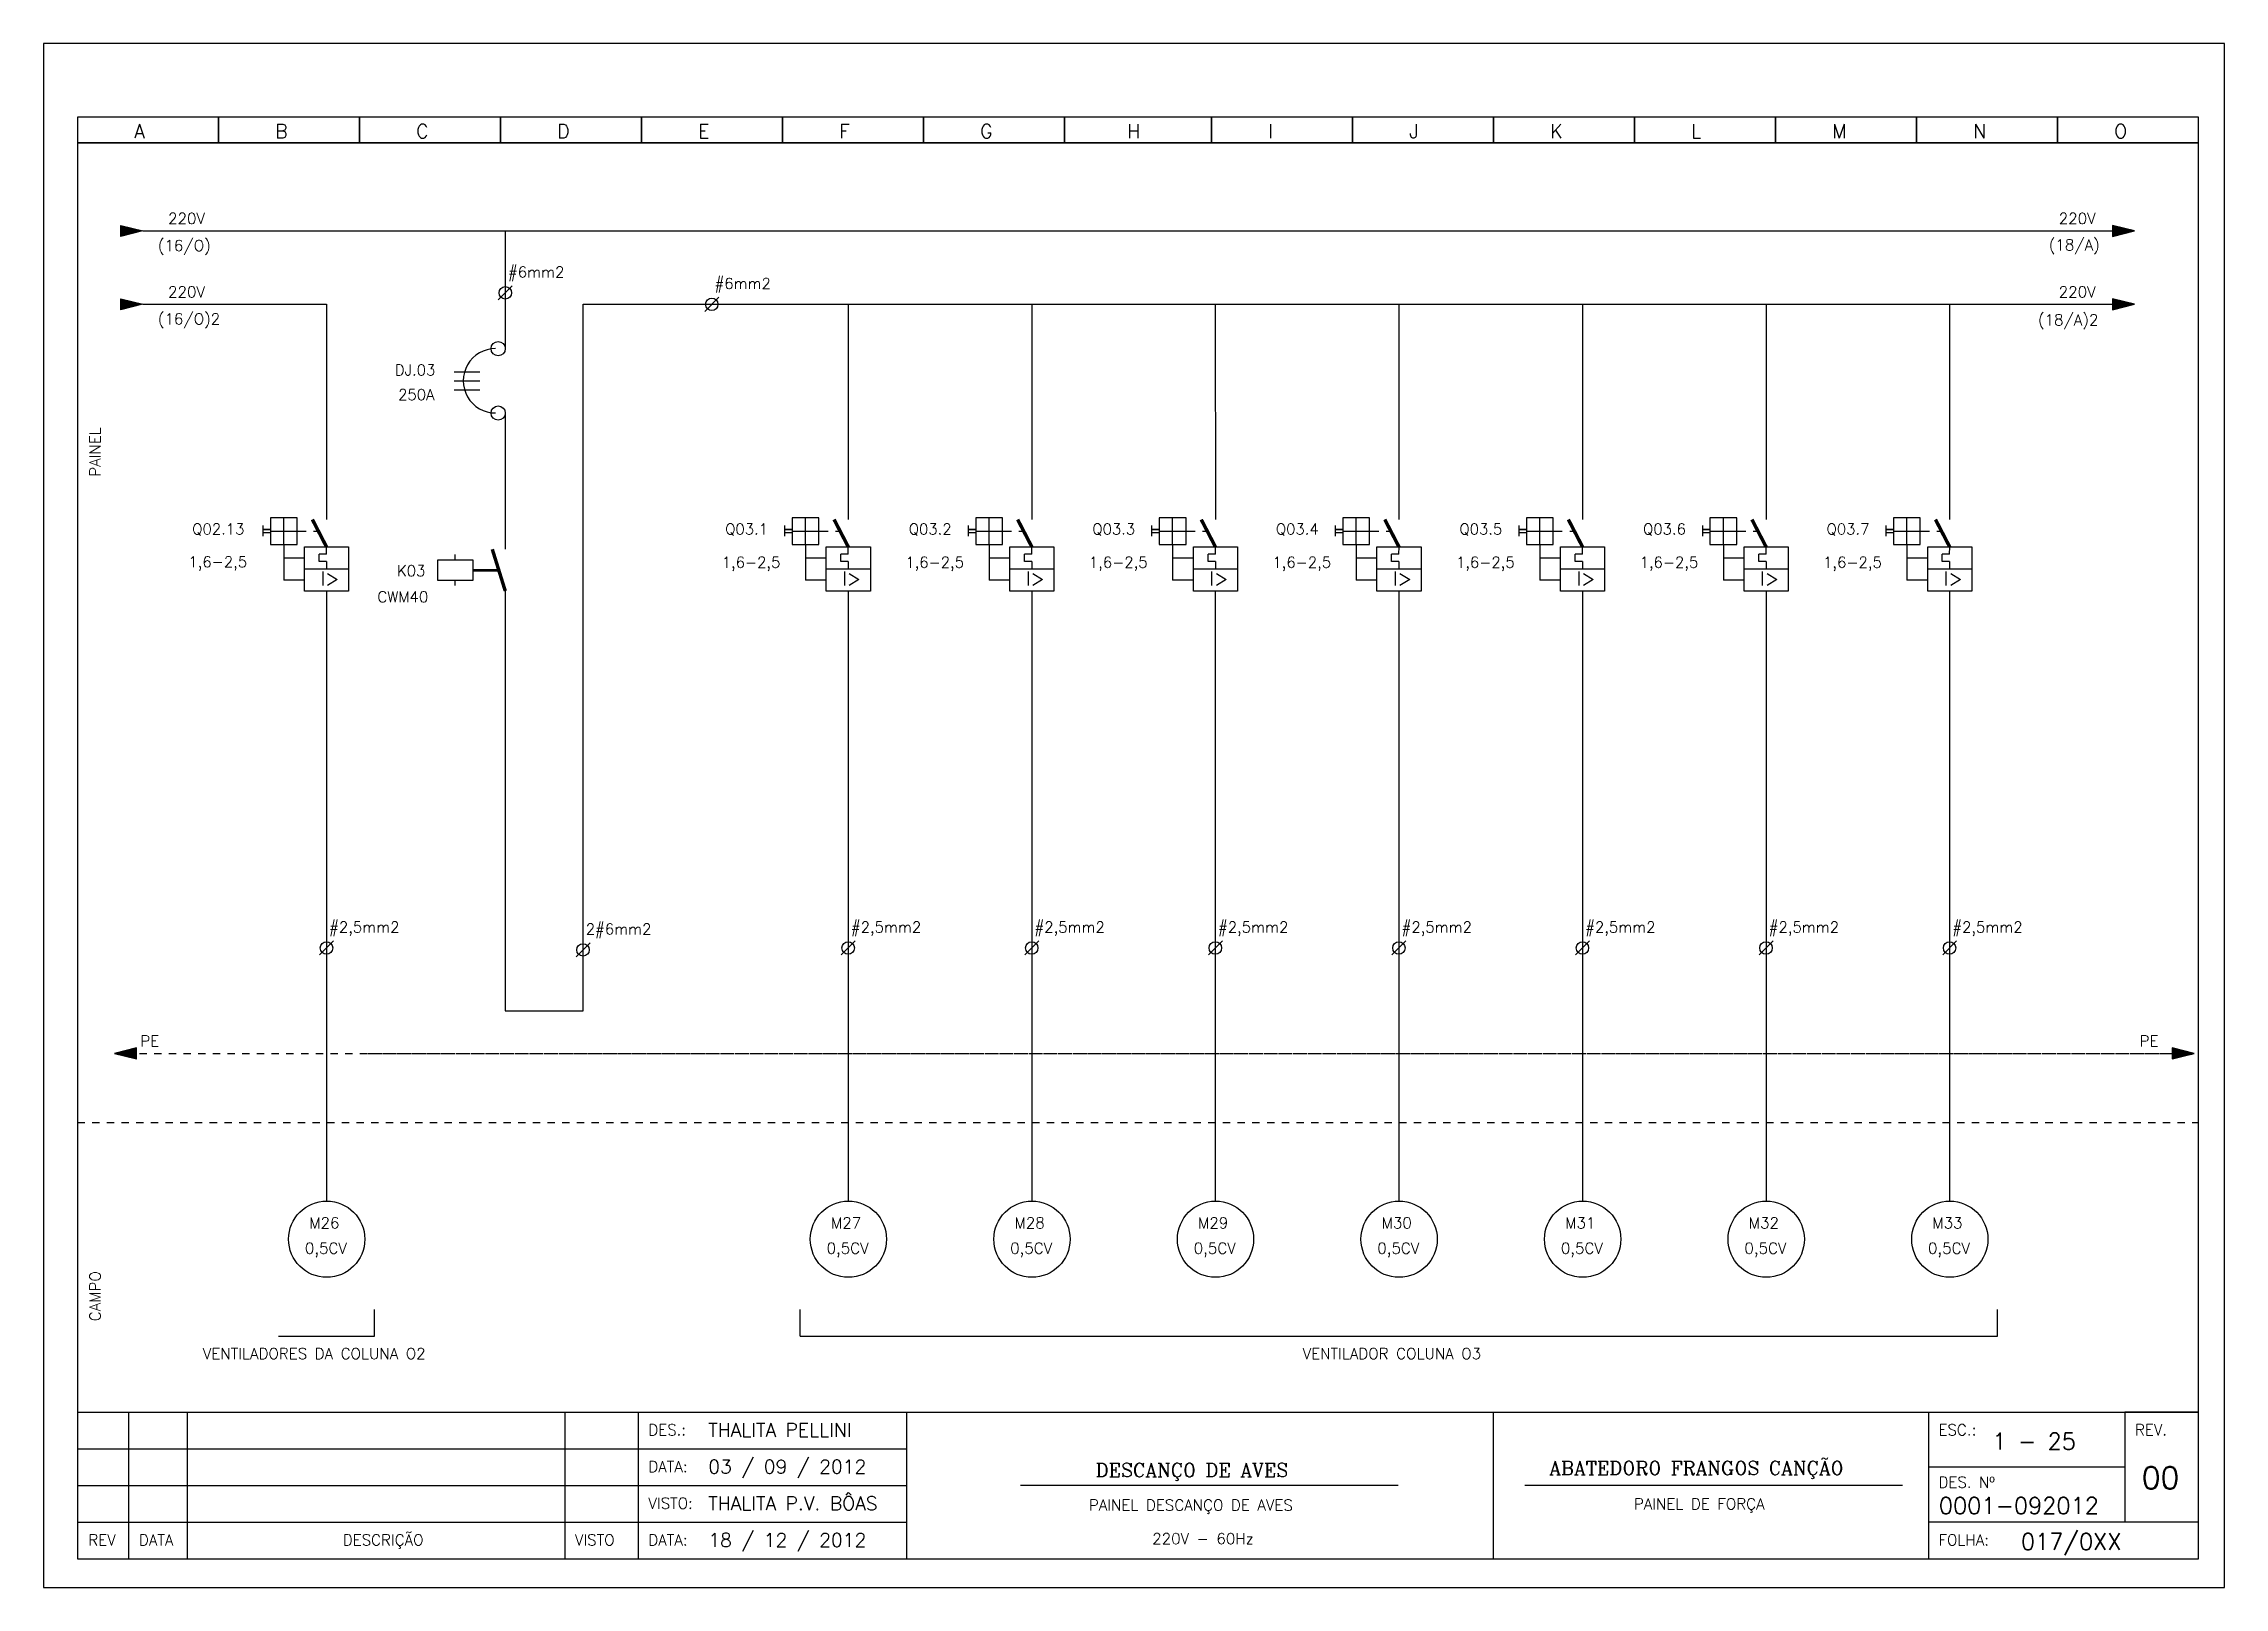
# Model space of a CAD drawing. Header units: millimetres. Extents: x 1974 to 2099, y 1386 to 1555.
# Drawn here: x 2039.73 to 2069.43, y 1533.66 to 1554.68 of the extents above; entities that cross this region are included whole.
import ezdxf

# ---------------------------------------------------------------- set-up
doc = ezdxf.new("R2010")
doc.units = ezdxf.units.MM
for name, pattern in [('DASHDOT2', [0.5, 0.25, -0.125, 0, -0.125]), ('DASHED', [0.75, 0.5, -0.25]), ('HIDDEN2', [0.1875, 0.125, -0.0625])]:
    doc.linetypes.add(name, pattern=pattern)
for name, color, linetype in [('1', 5, 'Continuous'), ('ALIMENTAÇÃO', 6, 'Continuous'), ('CONECTOR_SAK', 2, 'Continuous'), ('DISJUNTOR', 5, 'Continuous'), ('EQUIPAMENTOS', 5, 'Continuous'), ('MARGEM', 1, 'Continuous'), ('MOTORES', 5, 'Continuous'), ('PAINEL', 7, 'Continuous'), ('TERRA', 3, 'DASHED'), ('TEXTO', 4, 'Continuous'), ('TEXTO_2', 5, 'Continuous'), ('TIMBRE', 7, 'Continuous')]:
    doc.layers.add(name, color=color, linetype=linetype)
doc.styles.add('REGUA60', font='romans.shx', dxfattribs={"height": 2})
doc.styles.add('ROMANC', font='romanc.shx', dxfattribs={"height": 0.55})
doc.styles.add('ROMANS', font='romans.shx', dxfattribs={"height": 37})

msp = doc.modelspace()

# ---------------------------------------------------------------- texts
at = {"style": 'ROMANS'}
for s, p in [('ESC.:', (2065.538, 1535.73)), ('REV.', (2068.214, 1535.73)), ('DES. Nº', (2065.538, 1535.017)), ('PAINEL DESCANÇO DE AVES', (2053.967, 1534.705)), ('PAINEL DE FORÇA', (2061.389, 1534.721)), ('220V - 60Hz', (2054.83, 1534.248)), ('FOLHA:', (2065.538, 1534.23))]:
    msp.add_text(s, height=0.15, dxfattribs=at).set_placement(p)
at = {"layer": 'TEXTO'}
for s, height, style, p in [('A', 0.188, 'ROMANS', (2040.966, 1553.397)), ('B', 0.188, 'ROMANS', (2042.886, 1553.397)), ('C', 0.188, 'ROMANS', (2044.806, 1553.397)), ('D', 0.188, 'ROMANS', (2046.726, 1553.397)), ('E', 0.188, 'ROMANS', (2048.646, 1553.397)), ('F', 0.188, 'ROMANS', (2050.566, 1553.397)), ('G', 0.188, 'ROMANS', (2052.486, 1553.397)), ('H', 0.188, 'ROMANS', (2054.49, 1553.397)), ('I', 0.188, 'ROMANS', (2056.41, 1553.397)), ('J', 0.188, 'ROMANS', (2058.33, 1553.397)), ('K', 0.188, 'ROMANS', (2060.25, 1553.397)), ('L', 0.188, 'ROMANS', (2062.17, 1553.397)), ('M', 0.188, 'ROMANS', (2064.09, 1553.397)), ('N', 0.188, 'ROMANS', (2066.01, 1553.397)), ('O', 0.188, 'ROMANS', (2067.93, 1553.397)), ('220V', 0.15, 'ROMANS', (2041.427, 1552.228)), ('220V', 0.15, 'ROMANS', (2067.176, 1552.228)), ('(16/O)', 0.15, 'ROMANS', (2041.288, 1551.859)), ('(18/A)', 0.15, 'ROMANS', (2067.04, 1551.868)), ('#6mm2', 0.148, 'ROMANS', (2046.056, 1551.5)), ('220V', 0.15, 'ROMANS', (2041.427, 1551.228)), ('#6mm2', 0.148, 'ROMANS', (2048.868, 1551.344)), ('220V', 0.15, 'ROMANS', (2067.176, 1551.228)), ('(16/O)2', 0.15, 'ROMANS', (2041.288, 1550.859)), ('(18/A)2', 0.15, 'ROMANS', (2066.893, 1550.847)), ('DJ.03', 0.148, 'ROMANS', (2044.515, 1550.165)), ('250A', 0.148, 'ROMANS', (2044.56, 1549.83)), ('Q02.13', 0.148, 'ROMANS', (2041.756, 1547.999)), ('Q03.1', 0.148, 'ROMANS', (2049.014, 1547.999)), ('Q03.2', 0.148, 'ROMANS', (2051.514, 1547.999)), ('Q03.3', 0.148, 'ROMANS', (2054.014, 1547.999)), ('Q03.4', 0.148, 'ROMANS', (2056.514, 1547.999)), ('Q03.5', 0.148, 'ROMANS', (2059.014, 1547.999)), ('Q03.6', 0.148, 'ROMANS', (2061.514, 1547.999)), ('Q03.7', 0.148, 'ROMANS', (2064.014, 1547.999)), ('1,6-2,5', 0.148, 'ROMANS', (2041.704, 1547.553)), ('1,6-2,5', 0.148, 'ROMANS', (2048.967, 1547.547)), ('1,6-2,5', 0.148, 'ROMANS', (2051.467, 1547.547)), ('1,6-2,5', 0.148, 'ROMANS', (2053.967, 1547.547)), ('1,6-2,5', 0.148, 'ROMANS', (2056.467, 1547.547)), ('1,6-2,5', 0.148, 'ROMANS', (2058.967, 1547.547)), ('1,6-2,5', 0.148, 'ROMANS', (2061.467, 1547.547)), ('1,6-2,5', 0.148, 'ROMANS', (2063.967, 1547.547)), ('K03', 0.148, 'ROMANS', (2044.544, 1547.431)), ('CWM40', 0.148, 'ROMANS', (2044.278, 1547.076)), ('#2,5mm2', 0.148, 'ROMANS', (2043.62, 1542.578)), ('2#6mm2', 0.148, 'ROMANS', (2047.115, 1542.551)), ('#2,5mm2', 0.148, 'ROMANS', (2050.726, 1542.578)), ('#2,5mm2', 0.148, 'ROMANS', (2053.226, 1542.578)), ('#2,5mm2', 0.148, 'ROMANS', (2055.726, 1542.578)), ('#2,5mm2', 0.148, 'ROMANS', (2058.226, 1542.578)), ('#2,5mm2', 0.148, 'ROMANS', (2060.726, 1542.578)), ('#2,5mm2', 0.148, 'ROMANS', (2063.226, 1542.578)), ('#2,5mm2', 0.148, 'ROMANS', (2065.726, 1542.578)), ('PE', 0.15, 'ROMANS', (2041.049, 1541.025)), ('PE', 0.15, 'ROMANS', (2068.276, 1541.025)), ('M26', 0.15, 'REGUA60', (2043.349, 1538.549)), ('M27', 0.15, 'REGUA60', (2050.454, 1538.549)), ('M28', 0.15, 'REGUA60', (2052.954, 1538.549)), ('M29', 0.15, 'REGUA60', (2055.454, 1538.549)), ('M30', 0.15, 'REGUA60', (2057.954, 1538.549)), ('M31', 0.15, 'REGUA60', (2060.454, 1538.549)), ('M32', 0.15, 'REGUA60', (2062.954, 1538.549)), ('M33', 0.15, 'REGUA60', (2065.454, 1538.549)), ('0,5CV', 0.15, 'REGUA60', (2043.29, 1538.203)), ('0,5CV', 0.15, 'REGUA60', (2050.395, 1538.203)), ('0,5CV', 0.15, 'REGUA60', (2052.895, 1538.203)), ('0,5CV', 0.15, 'REGUA60', (2055.395, 1538.203)), ('0,5CV', 0.15, 'REGUA60', (2057.895, 1538.203)), ('0,5CV', 0.15, 'REGUA60', (2060.395, 1538.203)), ('0,5CV', 0.15, 'REGUA60', (2062.895, 1538.203)), ('0,5CV', 0.15, 'REGUA60', (2065.395, 1538.203)), ('VENTILADORES DA COLUNA O2', 0.15, 'REGUA60', (2041.9, 1536.768)), ('VENTILADOR COLUNA O3', 0.15, 'REGUA60', (2056.879, 1536.768)), ('THALITA PELLINI', 0.1875, 'ROMANS', (2048.783, 1535.71)), ('03 / 09 / 2012', 0.1875, 'ROMANS', (2048.783, 1535.21)), ('THALITA P.V. BÔAS', 0.1875, 'ROMANS', (2048.783, 1534.71)), ('18 / 12 / 2012', 0.1875, 'ROMANS', (2048.783, 1534.21))]:
    msp.add_text(s, height=height, dxfattribs=dict(at, style=style)).set_placement(p)
at = {"layer": 'TEXTO', "style": 'REGUA60'}
for s, p in [('PAINEL', (2040.508, 1548.785)), ('CAMPO', (2040.508, 1537.284))]:
    msp.add_text(s, height=0.15, rotation=90, dxfattribs=at).set_placement(p)
at = {"layer": 'TEXTO', "color": 150, "style": 'ROMANS'}
for s, height, p in [('DES.:', 0.15, (2047.968, 1535.73)), ('1 - 25', 0.225, (2066.272, 1535.537)), ('DATA:', 0.15, (2047.968, 1535.23)), ('00', 0.3, (2068.305, 1535.003)), ('VISTO:', 0.15, (2047.968, 1534.73)), ('0001-092012', 0.225, (2065.543, 1534.661)), ('REV', 0.15, (2040.341, 1534.23)), ('DATA', 0.15, (2041.03, 1534.23)), ('DESCRIÇÃO', 0.15, (2043.806, 1534.23)), ('VISTO', 0.15, (2046.968, 1534.23)), ('DATA:', 0.15, (2047.968, 1534.23)), ('017/0XX', 0.225, (2066.661, 1534.171))]:
    msp.add_text(s, height=height, dxfattribs=at).set_placement(p)
at = {"layer": 'TEXTO_2'}
for s, height, style, p in [('I>', 0.1927, 'REGUA60', (2043.5, 1547.303)), ('I>', 0.1927, 'REGUA60', (2050.605, 1547.303)), ('I>', 0.1927, 'REGUA60', (2053.105, 1547.303)), ('I>', 0.1927, 'REGUA60', (2055.605, 1547.303)), ('I>', 0.1927, 'REGUA60', (2058.105, 1547.303)), ('I>', 0.1927, 'REGUA60', (2060.605, 1547.303)), ('I>', 0.1927, 'REGUA60', (2063.105, 1547.303)), ('I>', 0.1927, 'REGUA60', (2065.605, 1547.303)), ('DESCANÇO DE AVES', 0.1875, 'ROMANC', (2054.06, 1535.163)), ('ABATEDORO FRANGOS CANÇÃO', 0.1875, 'ROMANC', (2060.236, 1535.191))]:
    msp.add_text(s, height=height, dxfattribs=dict(at, style=style)).set_placement(p)

# ---------------------------------------------------------------- hatches: boundary and pattern name
at = {"layer": 'EQUIPAMENTOS'}
for points in [[(2040.784, 1552.059), (2041.084, 1552.134), (2040.784, 1552.209)], [(2068.209, 1552.134), (2067.909, 1552.209), (2067.909, 1552.059)], [(2040.784, 1551.059), (2041.084, 1551.134), (2040.784, 1551.209)], [(2068.209, 1551.134), (2067.909, 1551.209), (2067.909, 1551.059)]]:
    msp.add_hatch(color=256, dxfattribs=at).paths.add_polyline_path(points)
at = {"layer": 'TERRA'}
h = msp.add_hatch(dxfattribs=at)
h.set_pattern_fill('ANSI31', color=256, scale=0.004, angle=180, style=0)
h.set_pattern_definition([(225, (2097.9511118, 1589.55084864), (0.0003535533906, -0.0003535533906), [])])
h.paths.add_polyline_path([(2040.697, 1540.931), (2040.997, 1540.931), (2040.997, 1541.006)])
h.paths.add_polyline_path([(2040.997, 1540.856), (2040.997, 1540.931), (2040.697, 1540.931)])
h = msp.add_hatch(dxfattribs=at)
h.set_pattern_fill('ANSI31', color=256, scale=0.004, style=0)
h.set_pattern_definition([(45, (2011.7673821, 1492.3112611), (-0.0003535533906, 0.0003535533906), [])])
h.paths.add_polyline_path([(2069.022, 1540.931), (2068.722, 1540.931), (2068.722, 1540.856)])
h.paths.add_polyline_path([(2068.722, 1541.006), (2068.722, 1540.931), (2069.022, 1540.931)])

# ---------------------------------------------------------------- linework, layer by layer
for p, q in [((2045.321, 1550.215), (2045.674, 1550.215)), ((2045.321, 1550.092), (2045.674, 1550.092)), ((2045.321, 1549.969), (2045.674, 1549.969)), ((2044.236, 1537.08), (2044.236, 1537.444)), ((2050.035, 1537.08), (2050.035, 1537.444)), ((2066.342, 1537.08), (2066.342, 1537.444)), ((2042.929, 1537.08), (2044.236, 1537.08)), ((2050.035, 1537.08), (2066.342, 1537.08)), ((2069.078, 1536.047), (2068.078, 1536.047))]:
    msp.add_line(p, q)
at = {"layer": '1'}
for p, q in [((2042.716, 1548.12), (2042.716, 1547.975)), ((2042.82, 1548.067), (2042.716, 1548.067)), ((2042.716, 1548.067), (2042.82, 1548.067)), ((2042.716, 1548.025), (2042.82, 1548.025)), ((2043.184, 1548.228), (2042.82, 1548.228)), ((2042.82, 1548.228), (2042.82, 1547.864)), ((2042.82, 1548.046), (2043.184, 1548.046)), ((2043.002, 1547.864), (2043.002, 1548.228)), ((2043.184, 1547.864), (2043.184, 1548.228)), ((2049.822, 1548.12), (2049.822, 1547.975)), ((2049.926, 1548.067), (2049.822, 1548.067)), ((2049.822, 1548.067), (2049.926, 1548.067)), ((2049.822, 1548.025), (2049.926, 1548.025)), ((2050.29, 1548.228), (2049.926, 1548.228)), ((2049.926, 1548.228), (2049.926, 1547.864)), ((2049.926, 1548.046), (2050.29, 1548.046)), ((2050.108, 1547.864), (2050.108, 1548.228)), ((2050.29, 1547.864), (2050.29, 1548.228)), ((2052.322, 1548.12), (2052.322, 1547.975)), ((2052.426, 1548.067), (2052.322, 1548.067)), ((2052.322, 1548.067), (2052.426, 1548.067)), ((2052.322, 1548.025), (2052.426, 1548.025)), ((2052.79, 1548.228), (2052.426, 1548.228)), ((2052.426, 1548.228), (2052.426, 1547.864)), ((2052.426, 1548.046), (2052.79, 1548.046)), ((2052.608, 1547.864), (2052.608, 1548.228)), ((2052.79, 1547.864), (2052.79, 1548.228)), ((2054.822, 1548.12), (2054.822, 1547.975)), ((2054.926, 1548.067), (2054.822, 1548.067)), ((2054.822, 1548.067), (2054.926, 1548.067)), ((2054.822, 1548.025), (2054.926, 1548.025)), ((2055.29, 1548.228), (2054.926, 1548.228)), ((2054.926, 1548.228), (2054.926, 1547.864)), ((2054.926, 1548.046), (2055.29, 1548.046)), ((2055.108, 1547.864), (2055.108, 1548.228)), ((2055.29, 1547.864), (2055.29, 1548.228)), ((2057.322, 1548.12), (2057.322, 1547.975)), ((2057.426, 1548.067), (2057.322, 1548.067)), ((2057.322, 1548.067), (2057.426, 1548.067)), ((2057.322, 1548.025), (2057.426, 1548.025)), ((2057.79, 1548.228), (2057.426, 1548.228)), ((2057.426, 1548.228), (2057.426, 1547.864)), ((2057.426, 1548.046), (2057.79, 1548.046)), ((2057.608, 1547.864), (2057.608, 1548.228)), ((2057.79, 1547.864), (2057.79, 1548.228)), ((2059.822, 1548.12), (2059.822, 1547.975)), ((2059.926, 1548.067), (2059.822, 1548.067)), ((2059.822, 1548.067), (2059.926, 1548.067)), ((2059.822, 1548.025), (2059.926, 1548.025)), ((2060.29, 1548.228), (2059.926, 1548.228)), ((2059.926, 1548.228), (2059.926, 1547.864)), ((2059.926, 1548.046), (2060.29, 1548.046)), ((2060.108, 1547.864), (2060.108, 1548.228)), ((2060.29, 1547.864), (2060.29, 1548.228)), ((2062.322, 1548.12), (2062.322, 1547.975)), ((2062.426, 1548.067), (2062.322, 1548.067)), ((2062.322, 1548.067), (2062.426, 1548.067)), ((2062.322, 1548.025), (2062.426, 1548.025)), ((2062.79, 1548.228), (2062.426, 1548.228)), ((2062.426, 1548.228), (2062.426, 1547.864)), ((2062.426, 1548.046), (2062.79, 1548.046)), ((2062.608, 1547.864), (2062.608, 1548.228)), ((2062.79, 1547.864), (2062.79, 1548.228)), ((2064.822, 1548.12), (2064.822, 1547.975)), ((2064.926, 1548.067), (2064.822, 1548.067)), ((2064.822, 1548.067), (2064.926, 1548.067)), ((2064.822, 1548.025), (2064.926, 1548.025)), ((2065.29, 1548.228), (2064.926, 1548.228)), ((2064.926, 1548.228), (2064.926, 1547.864)), ((2064.926, 1548.046), (2065.29, 1548.046)), ((2065.108, 1547.864), (2065.108, 1548.228)), ((2065.29, 1547.864), (2065.29, 1548.228)), ((2042.82, 1547.864), (2043.184, 1547.864)), ((2049.926, 1547.864), (2050.29, 1547.864)), ((2052.426, 1547.864), (2052.79, 1547.864)), ((2054.926, 1547.864), (2055.29, 1547.864)), ((2057.426, 1547.864), (2057.79, 1547.864)), ((2059.926, 1547.864), (2060.29, 1547.864)), ((2062.426, 1547.864), (2062.79, 1547.864)), ((2064.926, 1547.864), (2065.29, 1547.864))]:
    msp.add_line(p, q, dxfattribs=at)
at = {"layer": 'ALIMENTAÇÃO'}
for p, q in [((2046.019, 1552.134), (2046.019, 1551.206)), ((2041.084, 1551.134), (2043.584, 1551.134)), ((2046.019, 1551.206), (2046.019, 1550.53)), ((2047.078, 1541.511), (2047.078, 1551.134)), ((2047.078, 1551.134), (2068.209, 1551.134)), ((2046.019, 1549.66), (2046.019, 1547.798)), ((2046.019, 1547.229), (2046.019, 1541.511)), ((2046.019, 1541.511), (2047.078, 1541.511))]:
    msp.add_line(p, q, dxfattribs=at)
at = {"layer": 'ALIMENTAÇÃO', "color": 6}
for p, q in [((2043.584, 1551.134), (2043.584, 1548.203)), ((2050.689, 1551.134), (2050.69, 1548.203)), ((2053.189, 1551.134), (2053.19, 1548.203)), ((2055.689, 1551.134), (2055.69, 1548.203)), ((2058.189, 1551.134), (2058.19, 1548.203)), ((2060.689, 1551.134), (2060.69, 1548.203)), ((2063.189, 1551.134), (2063.19, 1548.203)), ((2065.689, 1551.134), (2065.69, 1548.203)), ((2043.584, 1547.229), (2043.584, 1538.921)), ((2050.689, 1547.229), (2050.689, 1538.921)), ((2053.189, 1547.229), (2053.189, 1538.921)), ((2055.689, 1547.229), (2055.689, 1538.921)), ((2058.189, 1547.229), (2058.189, 1538.921)), ((2060.689, 1547.229), (2060.689, 1538.921)), ((2063.189, 1547.229), (2063.189, 1538.921)), ((2065.689, 1547.229), (2065.689, 1538.921))]:
    msp.add_line(p, q, dxfattribs=at)
at = {"layer": 'CONECTOR_SAK'}
for p, q in [((2046.115, 1551.387), (2045.924, 1551.194)), ((2048.927, 1551.231), (2048.736, 1551.038)), ((2043.68, 1542.465), (2043.489, 1542.272)), ((2047.174, 1542.438), (2046.983, 1542.245)), ((2050.785, 1542.465), (2050.595, 1542.272)), ((2053.285, 1542.465), (2053.095, 1542.272)), ((2055.785, 1542.465), (2055.595, 1542.272)), ((2058.285, 1542.465), (2058.095, 1542.272)), ((2060.785, 1542.465), (2060.595, 1542.272)), ((2063.285, 1542.465), (2063.095, 1542.272)), ((2065.785, 1542.465), (2065.595, 1542.272))]:
    msp.add_line(p, q, dxfattribs=at)
for centre in [(2046.019, 1551.29), (2048.831, 1551.134), (2043.584, 1542.368), (2047.078, 1542.341), (2050.689, 1542.368), (2053.189, 1542.368), (2055.689, 1542.368), (2058.189, 1542.368), (2060.689, 1542.368), (2063.189, 1542.368), (2065.689, 1542.368)]:
    msp.add_circle(centre, 0.0846, dxfattribs=at)
at = {"layer": 'DISJUNTOR', "linetype": 'HIDDEN2'}
for p, q in [((2043.184, 1548.046), (2043.484, 1548.046)), ((2050.29, 1548.046), (2050.589, 1548.046)), ((2052.79, 1548.046), (2053.089, 1548.046)), ((2055.29, 1548.046), (2055.589, 1548.046)), ((2057.79, 1548.046), (2058.089, 1548.046)), ((2060.29, 1548.046), (2060.589, 1548.046)), ((2062.79, 1548.046), (2063.089, 1548.046)), ((2065.29, 1548.046), (2065.589, 1548.046))]:
    msp.add_line(p, q, dxfattribs=at)
at = {"layer": 'DISJUNTOR'}
for p, q in [((2043.002, 1547.864), (2043.002, 1547.377)), ((2043.284, 1547.677), (2043.002, 1547.677)), ((2043.585, 1547.729), (2043.485, 1547.729)), ((2043.485, 1547.629), (2043.485, 1547.729)), ((2043.585, 1547.729), (2043.585, 1547.829)), ((2050.108, 1547.864), (2050.108, 1547.377)), ((2050.389, 1547.677), (2050.108, 1547.677)), ((2050.69, 1547.729), (2050.59, 1547.729)), ((2050.59, 1547.629), (2050.59, 1547.729)), ((2050.69, 1547.729), (2050.691, 1547.829)), ((2052.608, 1547.864), (2052.608, 1547.377)), ((2052.889, 1547.677), (2052.608, 1547.677)), ((2053.19, 1547.729), (2053.09, 1547.729)), ((2053.09, 1547.629), (2053.09, 1547.729)), ((2053.19, 1547.729), (2053.191, 1547.829)), ((2055.108, 1547.864), (2055.108, 1547.377)), ((2055.389, 1547.677), (2055.108, 1547.677)), ((2055.69, 1547.729), (2055.59, 1547.729)), ((2055.59, 1547.629), (2055.59, 1547.729)), ((2055.69, 1547.729), (2055.691, 1547.829)), ((2057.608, 1547.864), (2057.608, 1547.377)), ((2057.889, 1547.677), (2057.608, 1547.677)), ((2058.19, 1547.729), (2058.09, 1547.729)), ((2058.09, 1547.629), (2058.09, 1547.729)), ((2058.19, 1547.729), (2058.191, 1547.829)), ((2060.108, 1547.864), (2060.108, 1547.377)), ((2060.389, 1547.677), (2060.108, 1547.677)), ((2060.69, 1547.729), (2060.59, 1547.729)), ((2060.59, 1547.629), (2060.59, 1547.729)), ((2060.69, 1547.729), (2060.691, 1547.829)), ((2062.608, 1547.864), (2062.608, 1547.377)), ((2062.889, 1547.677), (2062.608, 1547.677)), ((2063.19, 1547.729), (2063.09, 1547.729)), ((2063.09, 1547.629), (2063.09, 1547.729)), ((2063.19, 1547.729), (2063.191, 1547.829)), ((2065.108, 1547.864), (2065.108, 1547.377)), ((2065.389, 1547.677), (2065.108, 1547.677)), ((2065.69, 1547.729), (2065.59, 1547.729)), ((2065.59, 1547.629), (2065.59, 1547.729)), ((2065.69, 1547.729), (2065.691, 1547.829)), ((2043.284, 1547.377), (2043.002, 1547.377)), ((2043.285, 1547.529), (2043.885, 1547.529)), ((2043.585, 1547.629), (2043.485, 1547.629)), ((2043.585, 1547.629), (2043.585, 1547.529)), ((2050.389, 1547.377), (2050.108, 1547.377)), ((2050.391, 1547.529), (2050.991, 1547.529)), ((2050.69, 1547.629), (2050.59, 1547.629)), ((2050.69, 1547.629), (2050.69, 1547.529)), ((2052.889, 1547.377), (2052.608, 1547.377)), ((2052.891, 1547.529), (2053.491, 1547.529)), ((2053.19, 1547.629), (2053.09, 1547.629)), ((2053.19, 1547.629), (2053.19, 1547.529)), ((2055.389, 1547.377), (2055.108, 1547.377)), ((2055.391, 1547.529), (2055.991, 1547.529)), ((2055.69, 1547.629), (2055.59, 1547.629)), ((2055.69, 1547.629), (2055.69, 1547.529)), ((2057.889, 1547.377), (2057.608, 1547.377)), ((2057.891, 1547.529), (2058.491, 1547.529)), ((2058.19, 1547.629), (2058.09, 1547.629)), ((2058.19, 1547.629), (2058.19, 1547.529)), ((2060.389, 1547.377), (2060.108, 1547.377)), ((2060.391, 1547.529), (2060.991, 1547.529)), ((2060.69, 1547.629), (2060.59, 1547.629)), ((2060.69, 1547.629), (2060.69, 1547.529)), ((2062.889, 1547.377), (2062.608, 1547.377)), ((2062.891, 1547.529), (2063.491, 1547.529)), ((2063.19, 1547.629), (2063.09, 1547.629)), ((2063.19, 1547.629), (2063.19, 1547.529)), ((2065.389, 1547.377), (2065.108, 1547.377)), ((2065.391, 1547.529), (2065.991, 1547.529)), ((2065.69, 1547.629), (2065.59, 1547.629)), ((2065.69, 1547.629), (2065.69, 1547.529))]:
    msp.add_line(p, q, dxfattribs=at)
at = {"layer": 'DISJUNTOR', "const_width": 0.0472}
for points in [[(2043.585, 1547.829), (2043.392, 1548.203)], [(2050.691, 1547.829), (2050.497, 1548.203)], [(2053.191, 1547.829), (2052.997, 1548.203)], [(2055.691, 1547.829), (2055.497, 1548.203)], [(2058.191, 1547.829), (2057.997, 1548.203)], [(2060.691, 1547.829), (2060.497, 1548.203)], [(2063.191, 1547.829), (2062.997, 1548.203)], [(2065.691, 1547.829), (2065.497, 1548.203)]]:
    msp.add_lwpolyline(points, dxfattribs=at)
at = {"layer": 'DISJUNTOR'}
for points in [[(2043.285, 1547.829), (2043.885, 1547.829), (2043.885, 1547.229), (2043.285, 1547.229)], [(2050.391, 1547.829), (2050.991, 1547.829), (2050.991, 1547.229), (2050.391, 1547.229)], [(2052.891, 1547.829), (2053.491, 1547.829), (2053.491, 1547.229), (2052.891, 1547.229)], [(2055.391, 1547.829), (2055.991, 1547.829), (2055.991, 1547.229), (2055.391, 1547.229)], [(2057.891, 1547.829), (2058.491, 1547.829), (2058.491, 1547.229), (2057.891, 1547.229)], [(2060.391, 1547.829), (2060.991, 1547.829), (2060.991, 1547.229), (2060.391, 1547.229)], [(2062.891, 1547.829), (2063.491, 1547.829), (2063.491, 1547.229), (2062.891, 1547.229)], [(2065.391, 1547.829), (2065.991, 1547.829), (2065.991, 1547.229), (2065.391, 1547.229)]]:
    msp.add_lwpolyline(points, close=True, dxfattribs=at)
for centre in [(2045.922, 1550.53), (2045.922, 1549.653)]:
    msp.add_circle(centre, 0.097, dxfattribs=at)
msp.add_arc((2045.885, 1550.092), 0.438, 89.8656, 270.134, dxfattribs=at)
at = {"layer": 'EQUIPAMENTOS'}
for p, q in [((2041.084, 1552.134), (2067.909, 1552.134)), ((2045.337, 1547.653), (2045.337, 1547.725)), ((2045.337, 1547.303), (2045.337, 1547.374)), ((2045.575, 1547.523), (2045.927, 1547.523)), ((2045.575, 1547.503), (2045.934, 1547.503))]:
    msp.add_line(p, q, dxfattribs=at)
for points in [[(2040.784, 1552.209), (2041.084, 1552.134), (2040.784, 1552.059), (2040.784, 1552.209)], [(2067.909, 1552.059), (2068.209, 1552.134), (2067.909, 1552.209), (2067.909, 1552.059)], [(2040.784, 1551.209), (2041.084, 1551.134), (2040.784, 1551.059), (2040.784, 1551.209)], [(2067.909, 1551.059), (2068.209, 1551.134), (2067.909, 1551.209), (2067.909, 1551.059)]]:
    msp.add_lwpolyline(points, dxfattribs=at)
at = {"layer": 'EQUIPAMENTOS', "const_width": 0.0472}
msp.add_lwpolyline([(2046.019, 1547.229), (2045.842, 1547.798)], dxfattribs=at)
at = {"layer": 'EQUIPAMENTOS'}
msp.add_lwpolyline([(2045.099, 1547.374), (2045.099, 1547.653), (2045.575, 1547.653), (2045.575, 1547.374)], close=True, dxfattribs=at)
at = {"layer": 'MARGEM', "color": 7}
msp.add_lwpolyline([(2039.732, 1533.659), (2069.432, 1533.659), (2069.432, 1554.684), (2039.732, 1554.684)], close=True, dxfattribs=at)
at = {"layer": 'MOTORES'}
for centre in [(2043.587, 1538.401), (2050.692, 1538.401), (2053.192, 1538.401), (2055.692, 1538.401), (2058.192, 1538.401), (2060.692, 1538.401), (2063.192, 1538.401), (2065.692, 1538.401)]:
    msp.add_circle(centre, 0.519, dxfattribs=at)
at = {"layer": 'PAINEL', "color": 12, "linetype": 'HIDDEN2', "ltscale": 0.005}
msp.add_line((2040.193, 1539.991), (2069.078, 1539.991), dxfattribs=at)
at = {"layer": 'TERRA', "linetype": 'DASHDOT2', "ltscale": 0.0025}
for p, q in [((2041.037, 1540.931), (2068.722, 1540.931)), ((2041.037, 1540.931), (2068.722, 1540.931)), ((2044.148, 1540.931), (2069.022, 1540.931))]:
    msp.add_line(p, q, dxfattribs=at)
at = {"layer": 'TERRA'}
for points in [[(2040.997, 1541.006), (2040.697, 1540.931), (2040.997, 1540.856), (2040.997, 1541.006)], [(2040.997, 1541.006), (2040.697, 1540.931), (2040.997, 1540.856), (2040.997, 1541.006)], [(2068.722, 1540.856), (2069.022, 1540.931), (2068.722, 1541.006), (2068.722, 1540.856)], [(2068.722, 1540.856), (2069.022, 1540.931), (2068.722, 1541.006), (2068.722, 1540.856)]]:
    msp.add_lwpolyline(points, dxfattribs=at)
at = {"layer": 'TIMBRE', "color": 12}
msp.add_line((2069.078, 1553.684), (2040.193, 1553.684), dxfattribs=at)
at = {"layer": 'TIMBRE'}
for p, q in [((2040.193, 1536.047), (2069.078, 1536.047)), ((2040.893, 1534.047), (2040.893, 1536.047)), ((2041.693, 1534.047), (2041.693, 1536.047)), ((2046.832, 1536.047), (2046.832, 1534.047)), ((2047.832, 1534.047), (2047.832, 1536.047)), ((2051.485, 1536.047), (2051.485, 1534.047)), ((2059.474, 1536.047), (2059.474, 1534.047)), ((2065.402, 1536.047), (2065.402, 1534.047)), ((2068.078, 1536.047), (2068.078, 1534.547)), ((2040.193, 1535.547), (2051.485, 1535.547)), ((2068.078, 1535.297), (2065.402, 1535.297)), ((2040.193, 1535.047), (2051.485, 1535.047)), ((2058.178, 1535.047), (2053.035, 1535.047)), ((2065.05, 1535.047), (2059.906, 1535.047)), ((2040.193, 1534.547), (2051.485, 1534.547)), ((2069.078, 1534.547), (2065.402, 1534.547))]:
    msp.add_line(p, q, dxfattribs=at)
at = {"layer": 'TIMBRE', "color": 12}
for points in [[(2040.193, 1553.334), (2042.113, 1553.334), (2042.113, 1553.684), (2040.193, 1553.684)], [(2042.113, 1553.334), (2044.033, 1553.334), (2044.033, 1553.684), (2042.113, 1553.684)], [(2044.033, 1553.334), (2045.953, 1553.334), (2045.953, 1553.684), (2044.033, 1553.684)], [(2045.953, 1553.334), (2047.873, 1553.334), (2047.873, 1553.684), (2045.953, 1553.684)], [(2047.873, 1553.334), (2049.793, 1553.334), (2049.793, 1553.684), (2047.873, 1553.684)], [(2049.793, 1553.334), (2051.713, 1553.334), (2051.713, 1553.684), (2049.793, 1553.684)], [(2051.713, 1553.334), (2053.633, 1553.334), (2053.633, 1553.684), (2051.713, 1553.684)], [(2053.633, 1553.334), (2055.638, 1553.334), (2055.638, 1553.684), (2053.633, 1553.684)], [(2055.638, 1553.334), (2057.558, 1553.334), (2057.558, 1553.684), (2055.638, 1553.684)], [(2057.558, 1553.334), (2059.478, 1553.334), (2059.478, 1553.684), (2057.558, 1553.684)], [(2059.478, 1553.334), (2061.398, 1553.334), (2061.398, 1553.684), (2059.478, 1553.684)], [(2061.398, 1553.334), (2063.318, 1553.334), (2063.318, 1553.684), (2061.398, 1553.684)], [(2063.318, 1553.334), (2065.238, 1553.334), (2065.238, 1553.684), (2063.318, 1553.684)], [(2065.238, 1553.334), (2067.158, 1553.334), (2067.158, 1553.684), (2065.238, 1553.684)], [(2067.158, 1553.334), (2069.078, 1553.334), (2069.078, 1553.684), (2067.158, 1553.684)], [(2040.193, 1534.047), (2069.078, 1534.047), (2069.078, 1553.334), (2040.193, 1553.334)]]:
    msp.add_lwpolyline(points, close=True, dxfattribs=at)

msp.set_redraw_order([(e.dxf.handle, doc.entitydb.next_handle()) for e in msp.query("TEXT MTEXT ATTDEF DIMENSION ARC_DIMENSION")])  # texts and dimensions are drawn at this point

doc.saveas('drawing.dxf')
